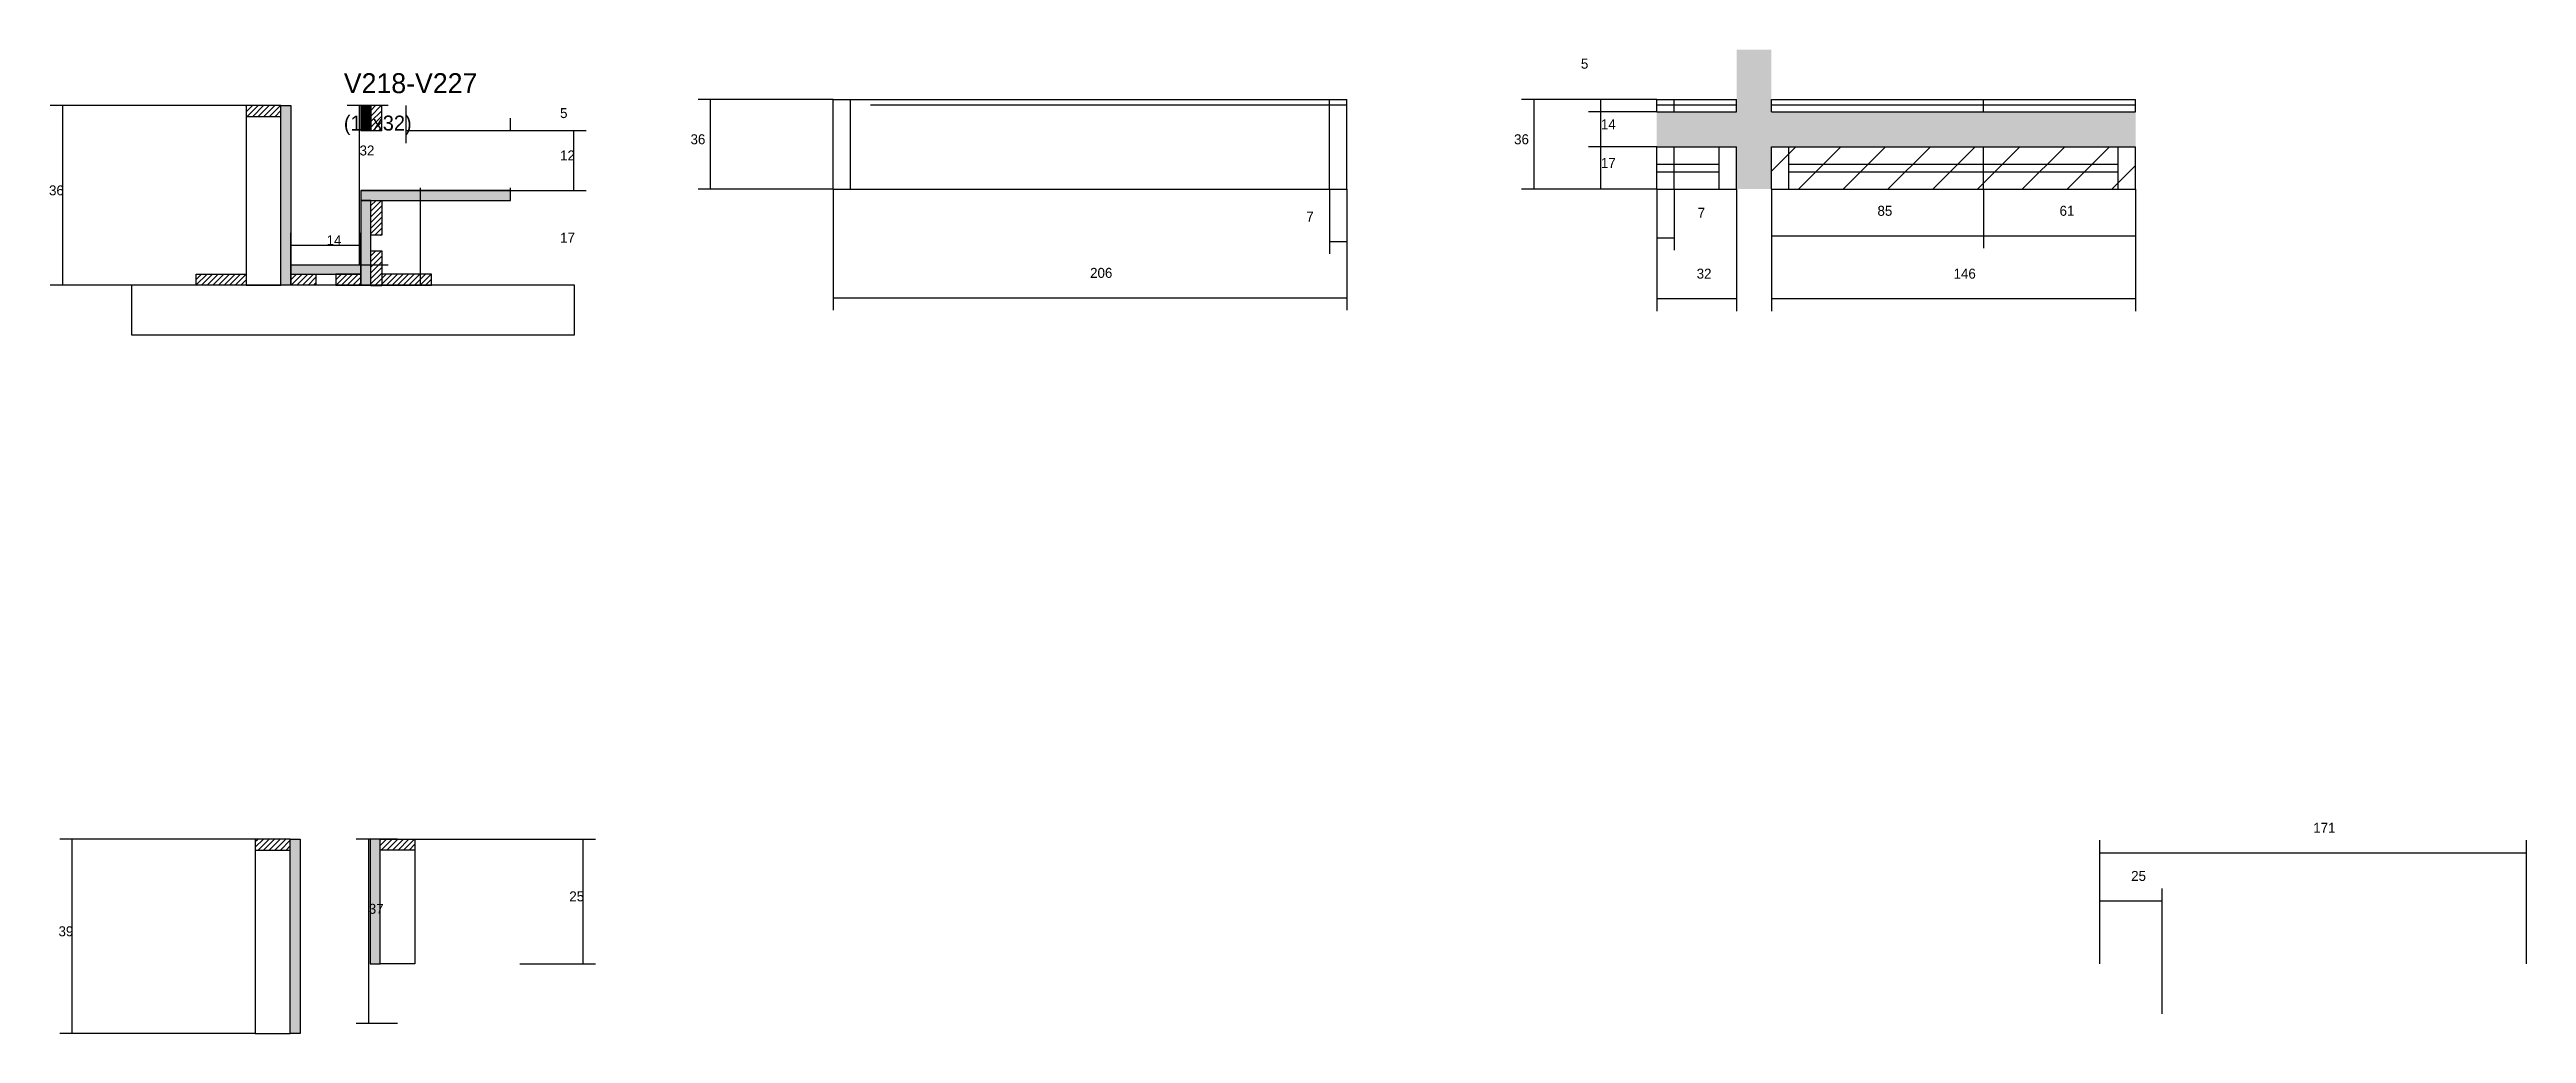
# Model space of a CAD drawing. Header units: metres. Extents: x -2848 to 21926, y -45195 to 1016.
# Drawn here: x 6282 to 7275, y -42172 to -41778 of the extents above; entities that cross this region are included whole.
import ezdxf

# ---------------------------------------------------------------- set-up
doc = ezdxf.new("R2010")
doc.units = ezdxf.units.M
for name, color, linetype in [('COTA', 4, 'Continuous'), ('Cota Seção (2x)', 4, 'Continuous'), ('Hachura', 253, 'Continuous'), ('Madeira', 126, 'Continuous'), ('Painéis', 200, 'Continuous'), ('SARR_2.2x7', 40, 'Continuous'), ('SARR_EDITAR', 141, 'Continuous'), ('Texto Seção', 7, 'Continuous')]:
    doc.layers.add(name, color=color, linetype=linetype)

msp = doc.modelspace()

# ---------------------------------------------------------------- texts
at = {"layer": 'COTA'}
for s, p in [('5', (6896, -41785.2)), ('5', (6486.7, -41805)), ('14', (6904, -41809.5)), ('12', (6486.7, -41822)), ('36', (6539, -41815.5)), ('36', (6869.2, -41815.5)), ('17', (6904, -41825)), ('36', (6281.8, -41836)), ('7', (6785.9, -41846.5)), ('7', (6942.8, -41845)), ('85', (7014.9, -41844.2)), ('61', (7087.9, -41844.2)), ('17', (6486.7, -41855)), ('206', (6699.2, -41869.1)), ('32', (6942.4, -41869.4)), ('146', (7045.4, -41869.4)), ('171', (7189.6, -42091.7)), ('25', (7116.6, -42111)), ('25', (6490.4, -42119.2)), ('39', (6285.6, -42133.2))]:
    msp.add_text(s, height=4, dxfattribs=at).set_placement(p)
at = {"layer": 'Cota Seção (2x)'}
for s, p in [('32', (6406.3, -41820)), ('14', (6393.1, -41856)), ('37', (6410, -42124.2))]:
    msp.add_text(s, height=4, dxfattribs=at).set_placement(p)
at = {"layer": 'Texto Seção'}
for s, height, p in [('V218-V227', 8, (6400, -41795)), ('(14x32)', 6, (6400, -41810))]:
    msp.add_text(s, height=height, dxfattribs=at).set_placement(p)

# ---------------------------------------------------------------- hatches: boundary and pattern name
at = {"layer": 'COTA'}
h = msp.add_hatch(dxfattribs=at)
h.set_pattern_fill('AR-CONC', scale=0.03)
h.paths.add_polyline_path([(7118.4, -41816.5), (7118.4, -41802.5), (6972.4, -41802.5), (6972.4, -41797.5), (6972.4, -41777.5), (6958.4, -41777.5), (6958.4, -41797.5), (6958.4, -41802.5), (6926.4, -41802.5), (6926.4, -41816.5), (6958.4, -41816.5), (6958.4, -41833.5), (6972.4, -41833.5), (6972.4, -41816.5)])
at = {"layer": 'Hachura'}
h = msp.add_hatch(dxfattribs=at)
h.set_pattern_fill('ANSI31', scale=0.5)
h.paths.add_polyline_path([(6374.8, -41804.4), (6374.8, -41800), (6374.8, -41800), (6360.8, -41800), (6360.8, -41800), (6360.8, -41804.4), (6360.8, -41804.4), (6374.8, -41804.4)])
h = msp.add_hatch(color=8, dxfattribs=at)
h.dxf.hatch_style = 1
h.paths.add_polyline_path([(6378.8, -41800), (6374.8, -41800), (6374.8, -41800), (6374.8, -41872), (6374.8, -41872), (6378.8, -41872), (6378.8, -41872), (6378.8, -41800)])
h = msp.add_hatch(color=8, dxfattribs=at)
h.dxf.hatch_style = 1
h.paths.add_polyline_path([(6410.8, -41800), (6406.8, -41800), (6406.8, -41800), (6406.8, -41810), (6406.8, -41810), (6410.8, -41810), (6410.8, -41810), (6410.8, -41800)])
h = msp.add_hatch(dxfattribs=at)
h.set_pattern_fill('ANSI31', scale=0.5)
h.paths.add_polyline_path([(6410.8, -41810), (6415.2, -41810), (6415.2, -41810), (6415.2, -41800), (6415.2, -41800), (6410.8, -41800), (6410.8, -41800), (6410.8, -41810)])
h = msp.add_hatch(dxfattribs=at)
h.set_pattern_fill('ANSI31', scale=4)
h.paths.add_polyline_path([(7057.4, -41833.5), (7057.4, -41816.5), (6972.4, -41816.5), (6972.4, -41833.5)])
h = msp.add_hatch(dxfattribs=at)
h.set_pattern_fill('ANSI31', scale=4)
h.paths.add_polyline_path([(7118.4, -41833.5), (7118.4, -41816.5), (7057.4, -41816.5), (7057.4, -41833.5)])
h = msp.add_hatch(color=8, dxfattribs=at)
h.dxf.hatch_style = 1
h.paths.add_polyline_path([(6466.8, -41838), (6466.8, -41834), (6466.8, -41834), (6406.8, -41834), (6406.8, -41834), (6406.8, -41838), (6406.8, -41838), (6466.8, -41838)])
h = msp.add_hatch(color=8, dxfattribs=at)
h.dxf.hatch_style = 1
h.paths.add_polyline_path([(6410.8, -41838), (6406.8, -41838), (6406.8, -41864), (6406.8, -41872), (6410.8, -41872)])
h = msp.add_hatch(dxfattribs=at)
h.set_pattern_fill('ANSI31', scale=0.5)
h.paths.add_polyline_path([(6415.2, -41852), (6410.8, -41852), (6410.8, -41852), (6410.8, -41838), (6410.8, -41838), (6415.2, -41838), (6415.2, -41838), (6415.2, -41852)])
h = msp.add_hatch(dxfattribs=at)
h.set_pattern_fill('ANSI31', scale=0.5)
h.paths.add_polyline_path([(6415.2, -41872.3), (6410.8, -41872.3), (6410.8, -41872.3), (6410.8, -41858.3), (6410.8, -41858.3), (6415.2, -41858.3), (6415.2, -41858.3), (6415.2, -41872.3)])
h = msp.add_hatch(dxfattribs=at)
h.set_pattern_fill('ANSI31', scale=0.5)
h.paths.add_polyline_path([(6340.8, -41872), (6340.8, -41867.6), (6340.8, -41867.6), (6360.8, -41867.6), (6360.8, -41867.6), (6360.8, -41872), (6360.8, -41872), (6340.8, -41872)])
h = msp.add_hatch(color=8, dxfattribs=at)
h.dxf.hatch_style = 1
h.paths.add_polyline_path([(6406.8, -41867.6), (6406.8, -41864), (6406.8, -41864), (6378.8, -41864), (6378.8, -41864), (6378.8, -41867.6), (6378.8, -41867.6), (6406.8, -41867.6)])
h = msp.add_hatch(dxfattribs=at)
h.set_pattern_fill('ANSI31', scale=0.5)
h.paths.add_polyline_path([(6378.8, -41872), (6378.8, -41867.6), (6378.8, -41867.6), (6388.8, -41867.6), (6388.8, -41867.6), (6388.8, -41872), (6388.8, -41872), (6378.8, -41872)])
h = msp.add_hatch(dxfattribs=at)
h.set_pattern_fill('ANSI31', scale=0.5)
h.paths.add_polyline_path([(6406.8, -41872), (6406.8, -41867.6), (6406.8, -41867.6), (6396.8, -41867.6), (6396.8, -41867.6), (6396.8, -41872), (6396.8, -41872), (6406.8, -41872)])
h = msp.add_hatch(dxfattribs=at)
h.set_pattern_fill('ANSI31', scale=0.5)
h.paths.add_polyline_path([(6435.2, -41872), (6435.2, -41867.6), (6435.2, -41867.6), (6415.2, -41867.6), (6415.2, -41867.6), (6415.2, -41872), (6415.2, -41872), (6435.2, -41872)])
h = msp.add_hatch(dxfattribs=at)
h.set_pattern_fill('ANSI31', scale=0.5)
h.paths.add_polyline_path([(6378.5, -42098.6), (6378.5, -42094.2), (6378.5, -42094.2), (6364.5, -42094.2), (6364.5, -42094.2), (6364.5, -42098.6), (6364.5, -42098.6), (6378.5, -42098.6)])
h = msp.add_hatch(color=8, dxfattribs=at)
h.dxf.hatch_style = 1
h.paths.add_polyline_path([(6382.5, -42094.2), (6378.5, -42094.2), (6378.5, -42094.2), (6378.5, -42172.2), (6378.5, -42172.2), (6382.5, -42172.2), (6382.5, -42172.2), (6382.5, -42094.2)])
h = msp.add_hatch(color=8, dxfattribs=at)
h.dxf.hatch_style = 1
h.paths.add_polyline_path([(6414.5, -42094.2), (6410.5, -42094.2), (6410.5, -42144.2), (6414.5, -42144.2)])
h = msp.add_hatch(dxfattribs=at)
h.set_pattern_fill('ANSI31', scale=0.5)
h.paths.add_polyline_path([(6414.5, -42098.6), (6414.5, -42094.2), (6414.5, -42094.2), (6428.5, -42094.2), (6428.5, -42094.2), (6428.5, -42098.6), (6428.5, -42098.6), (6414.5, -42098.6)])

# ---------------------------------------------------------------- linework, layer by layer
at = {"layer": 'COTA'}
for p, q in [((6596.2, -41797.5), (6542, -41797.5)), ((6547, -41833.5), (6547, -41797.5)), ((6926.4, -41797.5), (6872.2, -41797.5)), ((6877.2, -41833.5), (6877.2, -41797.5)), ((6926.4, -41797.5), (6899, -41797.5)), ((6904, -41802.5), (6904, -41797.5)), ((6360.8, -41800), (6282.3, -41800)), ((6287.3, -41872), (6287.3, -41800)), ((6424.8, -41800), (6424.8, -41815)), ((6466.8, -41810), (6466.8, -41805)), ((6926.4, -41802.5), (6899, -41802.5)), ((6926.4, -41802.5), (6899, -41802.5)), ((6904, -41816.5), (6904, -41802.5)), ((6424.8, -41810), (6466.8, -41810)), ((6466.8, -41810), (6497.2, -41810)), ((6492.2, -41834), (6492.2, -41810)), ((6926.4, -41816.5), (6899, -41816.5)), ((6926.4, -41816.5), (6899, -41816.5)), ((6904, -41833.5), (6904, -41816.5)), ((6430.8, -41872), (6430.8, -41833)), ((6430.8, -41838), (6466.8, -41838)), ((6466.8, -41838), (6466.8, -41833)), ((6466.8, -41834), (6497.2, -41834)), ((6596.2, -41833.5), (6542, -41833.5)), ((6596.2, -41833.5), (6596.2, -41882.1)), ((6795.2, -41833.5), (6795.2, -41859.5)), ((6802.2, -41833.5), (6802.2, -41882.1)), ((6802.2, -41833.5), (6802.2, -41859.5)), ((6926.4, -41833.5), (6872.2, -41833.5)), ((6926.4, -41833.5), (6899, -41833.5)), ((6926.4, -41833.5), (6926.4, -41882.4)), ((6926.4, -41833.5), (6926.4, -41858)), ((6933.4, -41833.5), (6933.4, -41858)), ((6958.4, -41833.5), (6958.4, -41882.4)), ((6972.4, -41833.5), (6972.4, -41882.4)), ((6972.4, -41833.5), (6972.4, -41857.2)), ((7057.4, -41833.5), (7057.4, -41857.2)), ((7057.4, -41833.5), (7057.4, -41857.2)), ((7118.4, -41833.5), (7118.4, -41882.4)), ((7118.4, -41833.5), (7118.4, -41857.2)), ((6795.2, -41854.5), (6802.2, -41854.5)), ((6926.4, -41853), (6933.4, -41853)), ((6972.4, -41852.2), (7057.4, -41852.2)), ((7057.4, -41852.2), (7118.4, -41852.2)), ((6345.2, -41872), (6282.3, -41872)), ((6596.2, -41877.1), (6802.2, -41877.1)), ((6926.4, -41877.4), (6958.4, -41877.4)), ((6972.4, -41877.4), (7118.4, -41877.4)), ((6364.5, -42094.2), (6286.1, -42094.2)), ((6291.1, -42172.2), (6291.1, -42094.2)), ((6428.5, -42094.2), (6500.9, -42094.2)), ((6495.9, -42144.2), (6495.9, -42094.2)), ((7104.1, -42144.3), (7104.1, -42094.7)), ((7275.1, -42144.3), (7275.1, -42094.7)), ((7104.1, -42099.7), (7275.1, -42099.7)), ((7104.1, -42144.3), (7104.1, -42114)), ((7129.1, -42164.3), (7129.1, -42114)), ((7104.1, -42119), (7129.1, -42119)), ((6470.5, -42144.2), (6500.9, -42144.2)), ((6364.5, -42172.2), (6286.1, -42172.2))]:
    msp.add_line(p, q, dxfattribs=at)
at = {"layer": 'Cota Seção (2x)'}
for p, q in [((6417.8, -41800), (6401.3, -41800)), ((6406.3, -41864), (6406.3, -41800)), ((6378.8, -41872), (6378.8, -41851)), ((6378.8, -41856), (6406.8, -41856)), ((6406.8, -41872), (6406.8, -41851)), ((6417.8, -41864), (6401.3, -41864)), ((6421.5, -42094.2), (6405, -42094.2)), ((6410, -42168.2), (6410, -42094.2)), ((6421.5, -42168.2), (6405, -42168.2))]:
    msp.add_line(p, q, dxfattribs=at)
at = {"layer": 'Madeira'}
for points in [[(6374.8, -41804.4), (6374.8, -41800), (6360.8, -41800), (6360.8, -41804.4)], [(6374.8, -41800), (6360.8, -41800), (6360.8, -41872), (6374.8, -41872)], [(6410.8, -41810), (6415.2, -41810), (6415.2, -41800), (6410.8, -41800)], [(6415.2, -41852), (6410.8, -41852), (6410.8, -41838), (6415.2, -41838)], [(6415.2, -41872.3), (6410.8, -41872.3), (6410.8, -41858.3), (6415.2, -41858.3)], [(6340.8, -41872), (6340.8, -41867.6), (6360.8, -41867.6), (6360.8, -41872)], [(6378.8, -41872), (6378.8, -41867.6), (6388.8, -41867.6), (6388.8, -41872)], [(6406.8, -41872), (6406.8, -41867.6), (6396.8, -41867.6), (6396.8, -41872)], [(6435.2, -41872), (6435.2, -41867.6), (6415.2, -41867.6), (6415.2, -41872)], [(6314.9, -41892), (6492.5, -41892), (6492.5, -41872), (6314.9, -41872)], [(6378.5, -42098.6), (6378.5, -42094.2), (6364.5, -42094.2), (6364.5, -42098.6)], [(6378.5, -42094.2), (6364.5, -42094.2), (6364.5, -42172.2), (6378.5, -42172.2)], [(6414.5, -42098.6), (6414.5, -42094.2), (6428.5, -42094.2), (6428.5, -42098.6)], [(6414.5, -42094.2), (6428.5, -42094.2), (6428.5, -42144.2), (6414.5, -42144.2)]]:
    msp.add_lwpolyline(points, close=True, dxfattribs=at)
at = {"layer": 'Painéis'}
for p, q in [((6596.2, -41797.5), (6802.2, -41797.5)), ((6596.2, -41833.5), (6596.2, -41797.5)), ((6802.2, -41833.5), (6802.2, -41797.5)), ((6926.4, -41797.5), (6958.4, -41797.5)), ((6926.4, -41802.5), (6926.4, -41797.5)), ((6958.4, -41802.5), (6958.4, -41797.5)), ((6972.4, -41797.5), (7118.4, -41797.5)), ((6972.4, -41802.5), (6972.4, -41797.5)), ((7057.4, -41802.5), (7057.4, -41797.5)), ((7118.4, -41802.5), (7118.4, -41797.5)), ((6926.4, -41802.5), (6958.4, -41802.5)), ((6972.4, -41802.5), (7118.4, -41802.5)), ((6926.4, -41816.5), (6958.4, -41816.5)), ((6926.4, -41833.5), (6926.4, -41816.5)), ((6958.4, -41833.5), (6958.4, -41816.5)), ((6972.4, -41816.5), (7118.4, -41816.5)), ((6972.4, -41833.5), (6972.4, -41816.5)), ((7057.4, -41833.5), (7057.4, -41816.5)), ((7118.4, -41833.5), (7118.4, -41816.5)), ((6406.8, -41834), (6466.8, -41834)), ((6596.2, -41833.5), (6802.2, -41833.5)), ((6926.4, -41833.5), (6958.4, -41833.5)), ((6972.4, -41833.5), (7118.4, -41833.5))]:
    msp.add_line(p, q, dxfattribs=at)
for points in [[(6374.8, -41800), (6378.8, -41800), (6378.8, -41872), (6374.8, -41872)], [(6410.8, -41800), (6406.8, -41800), (6406.8, -41810), (6410.8, -41810)], [(6466.8, -41838), (6466.8, -41834), (6406.8, -41834), (6406.8, -41838)], [(6410.8, -41838), (6406.8, -41838), (6406.8, -41872), (6410.8, -41872)], [(6406.8, -41867.6), (6406.8, -41864), (6378.8, -41864), (6378.8, -41867.6)], [(6378.5, -42094.2), (6382.5, -42094.2), (6382.5, -42172.2), (6378.5, -42172.2)], [(6414.5, -42094.2), (6410.5, -42094.2), (6410.5, -42144.2), (6414.5, -42144.2)]]:
    msp.add_lwpolyline(points, close=True, dxfattribs=at)
at = {"layer": 'SARR_2.2x7'}
for p, q in [((6603.2, -41833.5), (6603.2, -41797.5)), ((6795.2, -41833.5), (6795.2, -41797.5)), ((6933.4, -41802.5), (6933.4, -41797.5)), ((6611.2, -41799.7), (6802.2, -41799.7)), ((6933.4, -41833.5), (6933.4, -41816.5)), ((6951.4, -41833.5), (6951.4, -41816.5)), ((6979.4, -41833.5), (6979.4, -41816.5)), ((7111.4, -41833.5), (7111.4, -41816.5)), ((6926.4, -41823.5), (6951.4, -41823.5)), ((6926.4, -41826.5), (6951.4, -41826.5)), ((6979.4, -41823.5), (7111.4, -41823.5)), ((6979.4, -41826.5), (7111.4, -41826.5))]:
    msp.add_line(p, q, dxfattribs=at)
at = {"layer": 'SARR_EDITAR'}
for p, q in [((6926.4, -41799.7), (6958.4, -41799.7)), ((6972.4, -41799.7), (7118.4, -41799.7))]:
    msp.add_line(p, q, dxfattribs=at)

msp.set_redraw_order([(e.dxf.handle, doc.entitydb.next_handle()) for e in msp.query("TEXT MTEXT ATTDEF DIMENSION ARC_DIMENSION")])  # texts and dimensions are drawn at this point

doc.saveas('drawing.dxf')
